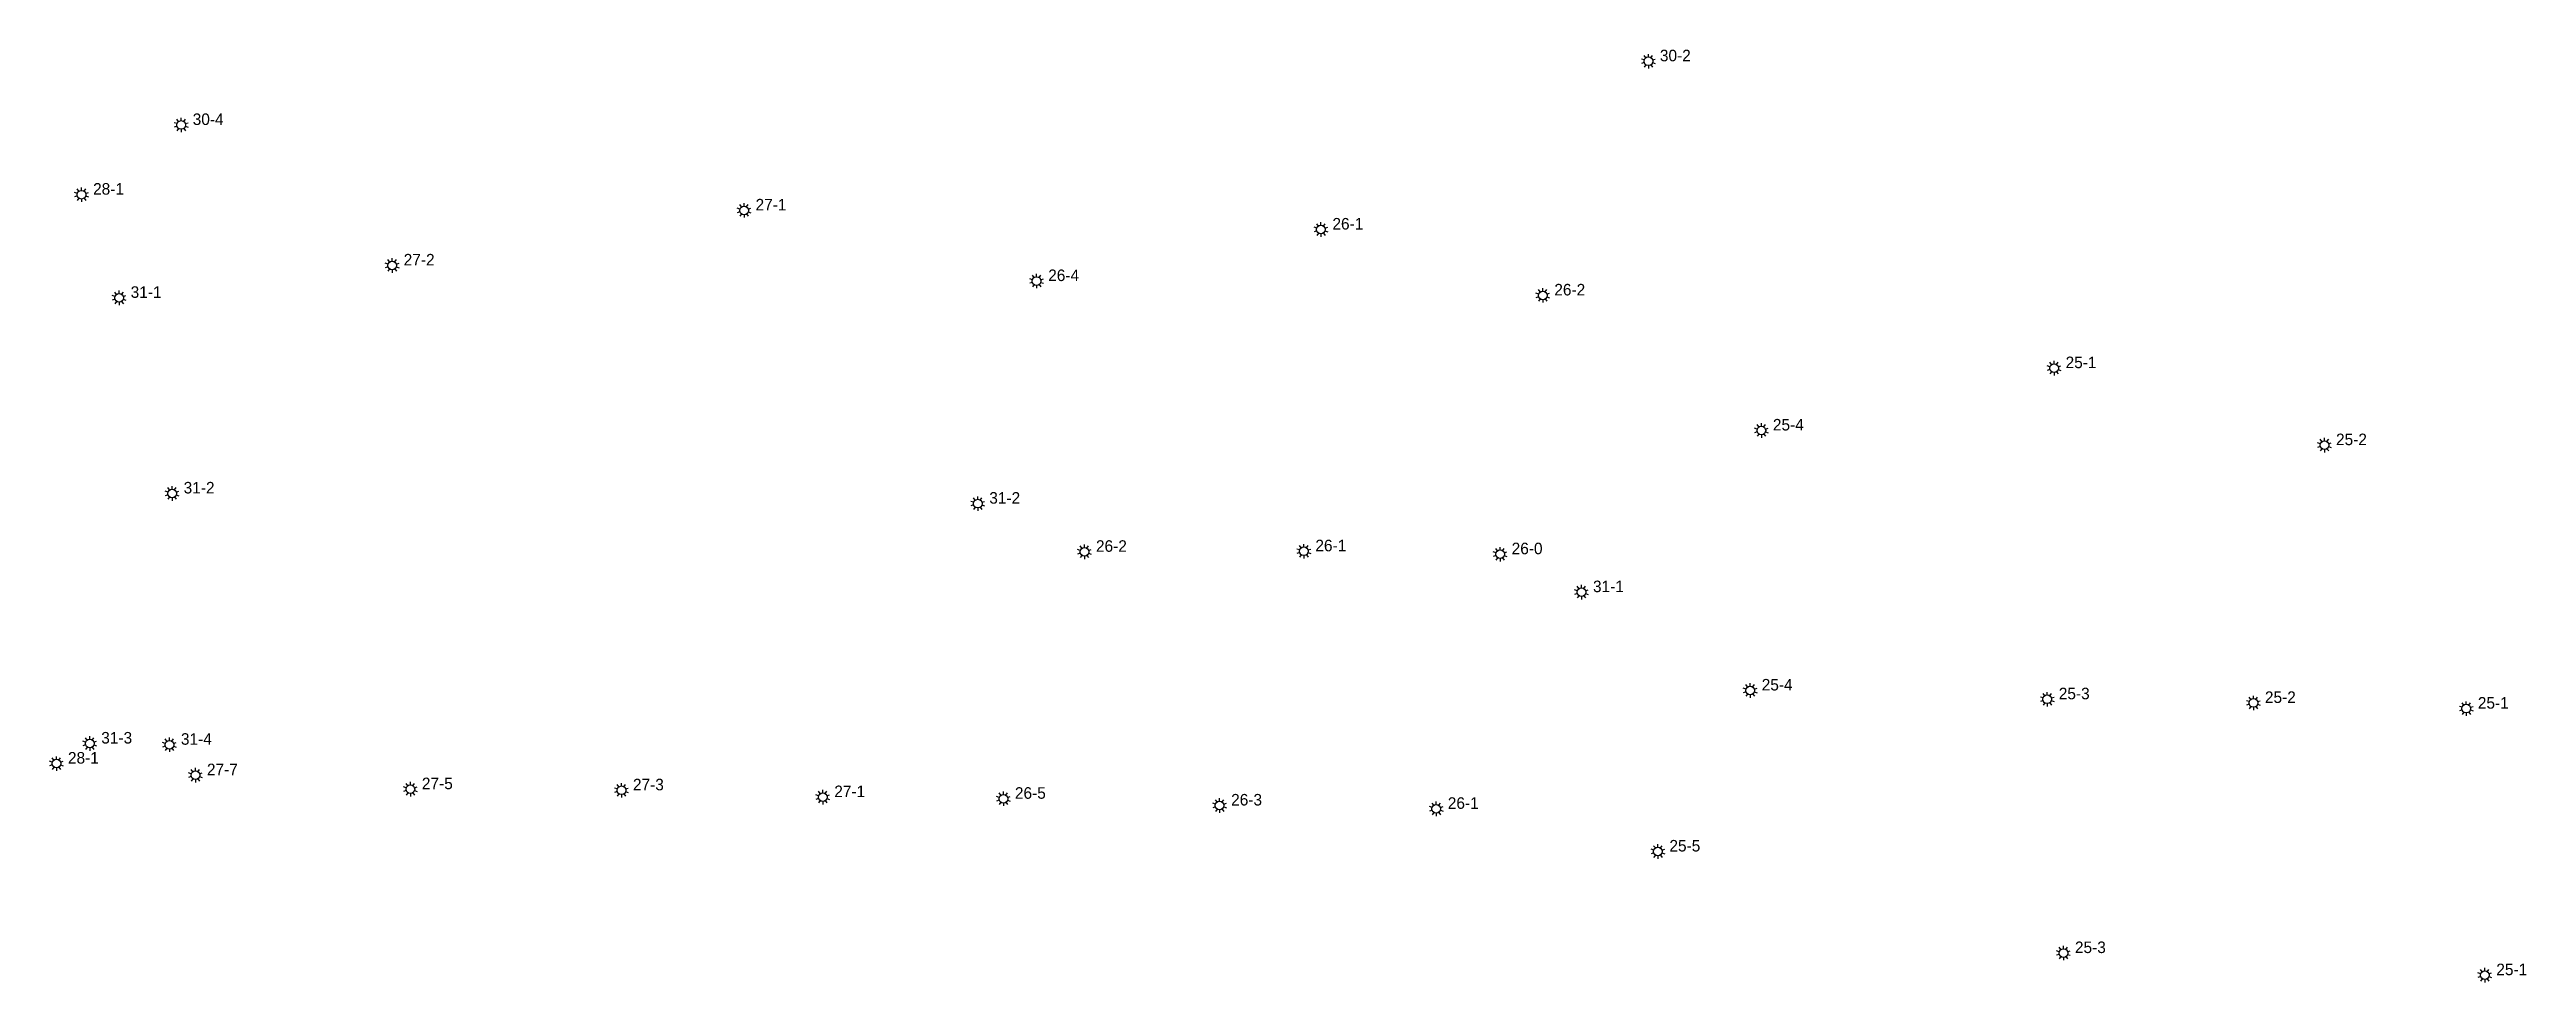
# Model space of a CAD drawing. Extents: x 486468 to 494393, y 5455952 to 5461583.
# Drawn here: x 487732.3 to 488161.4, y 5456093.2 to 5456254.7 of the extents above; entities that cross this region are included whole.
import ezdxf

# ---------------------------------------------------------------- set-up
doc = ezdxf.new("R2010")
doc.units = 0
doc.layers.add('Level 0', color=7, linetype='Continuous')
doc.layers.add('StreetLightingPoles', color=7, linetype='Continuous')

msp = doc.modelspace()

# ---------------------------------------------------------------- texts
at = {"layer": 'StreetLightingPoles'}
for s, p in [('30-2', (488011.237, 5456252.685)), ('30-4', (487757.062, 5456241.658)), ('28-1', (487739.803, 5456229.595)), ('27-1', (487854.573, 5456226.866)), ('26-1', (487954.507, 5456223.559)), ('27-2', (487793.613, 5456217.342)), ('31-1', (487746.315, 5456211.731)), ('26-4', (487905.266, 5456214.639)), ('26-2', (487992.947, 5456212.151)), ('25-1', (488081.522, 5456199.561)), ('25-4', (488030.812, 5456188.769)), ('25-2', (488128.366, 5456186.23)), ('31-2', (487755.495, 5456177.867)), ('31-2', (487895.062, 5456176.102)), ('26-2', (487913.542, 5456167.766)), ('26-1', (487951.552, 5456167.856)), ('26-0', (487985.557, 5456167.345)), ('31-1', (487999.647, 5456160.78)), ('25-4', (488028.876, 5456143.758)), ('25-3', (488080.339, 5456142.235)), ('25-2', (488116.05, 5456141.603)), ('25-1', (488152.937, 5456140.615)), ('31-3', (487741.22, 5456134.573)), ('31-4', (487755.022, 5456134.361)), ('28-1', (487735.449, 5456131.104)), ('27-7', (487759.526, 5456129.09)), ('27-5', (487796.766, 5456126.667)), ('27-3', (487833.33, 5456126.474)), ('27-1', (487868.209, 5456125.295)), ('26-5', (487899.499, 5456125.012)), ('26-3', (487936.96, 5456123.845)), ('26-1', (487974.493, 5456123.268)), ('25-5', (488012.888, 5456115.882)), ('25-3', (488083.14, 5456098.301)), ('25-1', (488156.139, 5456094.467))]:
    msp.add_text(s, height=2, dxfattribs=at).set_placement(p)

# ---------------------------------------------------------------- blocks, each defined once
blk = doc.blocks.new('Light')
at = {"layer": 'Level 0'}
for p, q in [((-0.71, 0.23), (-1.19, 0.39)), ((-0.44, 0.61), (-0.73, 1.01)), ((0, 0.75), (0, 1.25)), ((0.44, 0.61), (0.73, 1.01)), ((0.71, 0.23), (1.19, 0.39)), ((-0.71, -0.23), (-1.19, -0.39)), ((-0.44, -0.61), (-0.73, -1.01)), ((0, -0.75), (0, -1.25)), ((0.44, -0.61), (0.73, -1.01)), ((0.71, -0.23), (1.19, -0.39))]:
    blk.add_line(p, q, dxfattribs=at)
blk.add_circle((0, 0), 0.75, dxfattribs=at)

# ---------------------------------------------------------------- block references
at = {"layer": 'StreetLightingPoles'}
for p in [(488009.237, 5456252.685), (487755.062, 5456241.658), (487737.803, 5456229.595), (487852.573, 5456226.866), (487952.507, 5456223.559), (487791.613, 5456217.342), (487903.266, 5456214.639), (487990.947, 5456212.151), (487744.315, 5456211.731), (488079.522, 5456199.561), (488028.812, 5456188.769), (488126.366, 5456186.23), (487753.495, 5456177.867), (487893.062, 5456176.102), (487911.542, 5456167.766), (487949.552, 5456167.856), (487983.557, 5456167.345), (487997.647, 5456160.78), (488026.876, 5456143.758), (488078.339, 5456142.235), (488114.05, 5456141.603), (488150.937, 5456140.615), (487733.449, 5456131.104), (487739.22, 5456134.573), (487753.022, 5456134.361), (487757.526, 5456129.09), (487794.766, 5456126.667), (487831.33, 5456126.474), (487866.209, 5456125.295), (487897.499, 5456125.012), (487934.96, 5456123.845), (487972.493, 5456123.268), (488010.888, 5456115.882), (488081.14, 5456098.301), (488154.139, 5456094.467)]:
    msp.add_blockref('Light', p, dxfattribs=at)

msp.set_redraw_order([(e.dxf.handle, doc.entitydb.next_handle()) for e in msp.query("TEXT MTEXT ATTDEF DIMENSION ARC_DIMENSION")])  # texts and dimensions are drawn at this point

doc.saveas('drawing.dxf')
